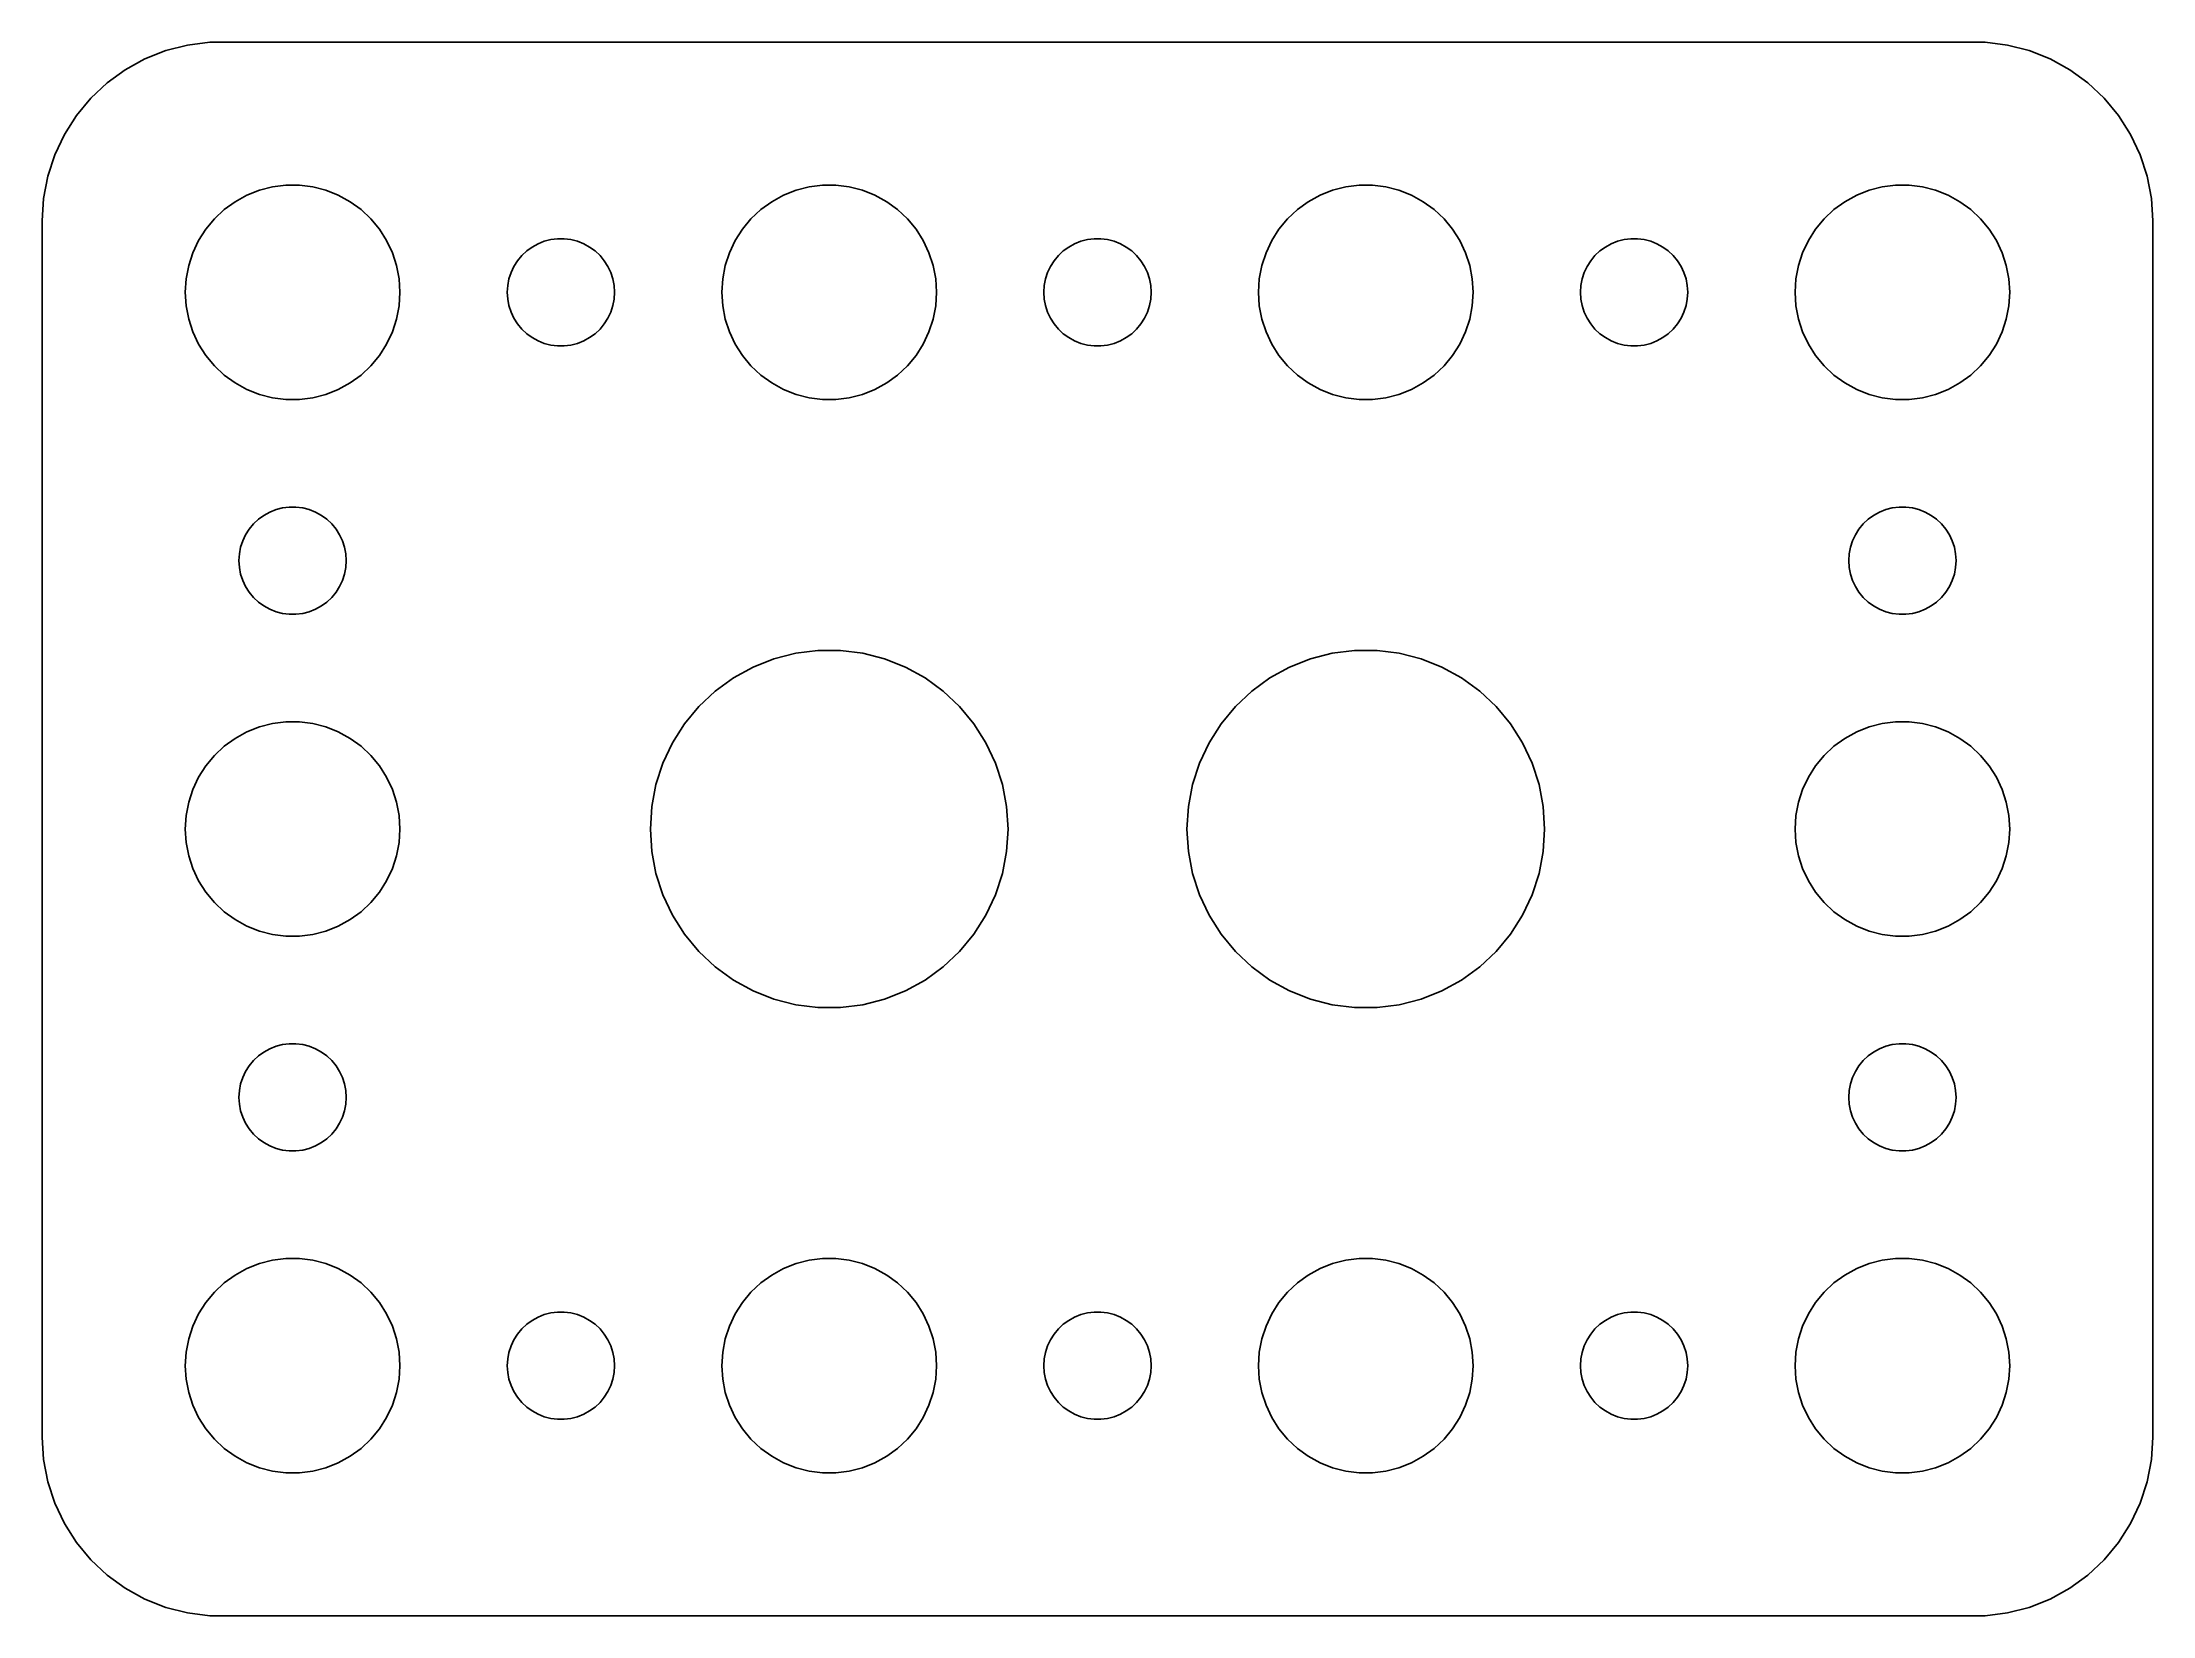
# Model space of a CAD drawing. Header units: metres. Extents: x -29.5 to 29.5, y -22 to 22.
import ezdxf

# ---------------------------------------------------------------- set-up
doc = ezdxf.new("R2010")
doc.units = ezdxf.units.M

msp = doc.modelspace()

# ---------------------------------------------------------------- linework, layer by layer
for p, q in [((-25.4369, 21.9114), (-26.0451, 21.7553)), ((-24.8139, 21.9901), (-25.4369, 21.9114)), ((24.8139, 21.9901), (-24.8139, 21.9901)), ((25.4369, 21.9114), (24.8139, 21.9901)), ((26.0451, 21.7553), (25.4369, 21.9114)), ((-26.6289, 21.5241), (-27.1791, 21.2216)), ((-26.0451, 21.7553), (-26.6289, 21.5241)), ((26.6289, 21.5241), (26.0451, 21.7553)), ((27.1791, 21.2216), (26.6289, 21.5241)), ((-27.6871, 20.8526), (-28.1448, 20.4227)), ((-27.1791, 21.2216), (-27.6871, 20.8526)), ((27.6871, 20.8526), (27.1791, 21.2216)), ((28.1448, 20.4227), (27.6871, 20.8526)), ((-28.1448, 20.4227), (-28.5451, 19.9389)), ((28.5451, 19.9389), (28.1448, 20.4227)), ((-28.5451, 19.9389), (-28.8815, 19.4088)), ((28.8815, 19.4088), (28.5451, 19.9389)), ((-28.8815, 19.4088), (-29.1489, 18.8406)), ((29.1489, 18.8406), (28.8815, 19.4088)), ((-29.1489, 18.8406), (-29.3429, 18.2434)), ((29.3429, 18.2434), (29.1489, 18.8406)), ((-29.3429, 18.2434), (-29.4606, 17.6267)), ((-24.1075, 17.533), (-23.7773, 17.7145)), ((-23.7773, 17.7145), (-23.427, 17.8532)), ((-23.427, 17.8532), (-23.0621, 17.9469)), ((-23.0621, 17.9469), (-22.6884, 17.9941)), ((-22.6884, 17.9941), (-22.3116, 17.9941)), ((-22.3116, 17.9941), (-21.9379, 17.9469)), ((-21.9379, 17.9469), (-21.5729, 17.8532)), ((-21.5729, 17.8532), (-21.2227, 17.7145)), ((-21.2227, 17.7145), (-20.8925, 17.533)), ((-9.10747, 17.533), (-8.77733, 17.7145)), ((-8.77733, 17.7145), (-8.42705, 17.8532)), ((-8.42705, 17.8532), (-8.06213, 17.9469)), ((-8.06213, 17.9469), (-7.68837, 17.9941)), ((-7.68837, 17.9941), (-7.31161, 17.9941)), ((-7.31161, 17.9941), (-6.93785, 17.9469)), ((-6.93785, 17.9469), (-6.57294, 17.8532)), ((-6.57294, 17.8532), (-6.22266, 17.7145)), ((-6.22266, 17.7145), (-5.89252, 17.533)), ((5.89252, 17.533), (6.22266, 17.7145)), ((6.22266, 17.7145), (6.57294, 17.8532)), ((6.57294, 17.8532), (6.93785, 17.9469)), ((6.93785, 17.9469), (7.31161, 17.9941)), ((7.31161, 17.9941), (7.68837, 17.9941)), ((7.68837, 17.9941), (8.06213, 17.9469)), ((8.06213, 17.9469), (8.42705, 17.8532)), ((8.42705, 17.8532), (8.77733, 17.7145)), ((8.77733, 17.7145), (9.10747, 17.533)), ((20.8925, 17.533), (21.2227, 17.7145)), ((21.2227, 17.7145), (21.5729, 17.8532)), ((21.5729, 17.8532), (21.9379, 17.9469)), ((21.9379, 17.9469), (22.3116, 17.9941)), ((22.3116, 17.9941), (22.6884, 17.9941)), ((22.6884, 17.9941), (23.0621, 17.9469)), ((23.0621, 17.9469), (23.427, 17.8532)), ((23.427, 17.8532), (23.7773, 17.7145)), ((23.7773, 17.7145), (24.1075, 17.533)), ((29.4606, 17.6267), (29.3429, 18.2434)), ((-29.4606, 17.6267), (-29.5, 17)), ((-24.6869, 17.0536), (-24.4123, 17.3115)), ((-24.4123, 17.3115), (-24.1075, 17.533)), ((-20.8925, 17.533), (-20.5877, 17.3115)), ((-20.5877, 17.3115), (-20.3131, 17.0536)), ((-9.6869, 17.0536), (-9.41226, 17.3115)), ((-9.41226, 17.3115), (-9.10747, 17.533)), ((-5.89252, 17.533), (-5.58772, 17.3115)), ((-5.58772, 17.3115), (-5.31308, 17.0536)), ((5.31308, 17.0536), (5.58772, 17.3115)), ((5.58772, 17.3115), (5.89252, 17.533)), ((9.10747, 17.533), (9.41226, 17.3115)), ((9.41226, 17.3115), (9.6869, 17.0536)), ((20.3131, 17.0536), (20.5877, 17.3115)), ((20.5877, 17.3115), (20.8925, 17.533)), ((24.1075, 17.533), (24.4123, 17.3115)), ((24.4123, 17.3115), (24.6869, 17.0536)), ((29.5, 17), (29.4606, 17.6267)), ((-29.5, 17), (-29.5, -17)), ((-25.1289, 16.4453), (-24.927, 16.7634)), ((-24.927, 16.7634), (-24.6869, 17.0536)), ((-20.3131, 17.0536), (-20.0729, 16.7634)), ((-20.0729, 16.7634), (-19.8711, 16.4453)), ((-10.1289, 16.4453), (-9.92705, 16.7634)), ((-9.92705, 16.7634), (-9.6869, 17.0536)), ((-5.31308, 17.0536), (-5.07294, 16.7634)), ((-5.07294, 16.7634), (-4.87108, 16.4453)), ((4.87108, 16.4453), (5.07294, 16.7634)), ((5.07294, 16.7634), (5.31308, 17.0536)), ((9.6869, 17.0536), (9.92705, 16.7634)), ((9.92705, 16.7634), (10.1289, 16.4453)), ((19.8711, 16.4453), (20.0729, 16.7634)), ((20.0729, 16.7634), (20.3131, 17.0536)), ((24.6869, 17.0536), (24.927, 16.7634)), ((24.927, 16.7634), (25.1289, 16.4453)), ((29.5, -17), (29.5, 17)), ((-25.4057, 15.7461), (-25.2893, 16.1044)), ((-25.2893, 16.1044), (-25.1289, 16.4453)), ((-19.8711, 16.4453), (-19.7107, 16.1044)), ((-19.7107, 16.1044), (-19.5942, 15.7461)), ((-16.2135, 15.8817), (-16.0934, 16.0268)), ((-16.0934, 16.0268), (-15.9561, 16.1558)), ((-15.9561, 16.1558), (-15.8037, 16.2665)), ((-15.8037, 16.2665), (-15.6387, 16.3572)), ((-15.6387, 16.3572), (-15.4635, 16.4266)), ((-15.4635, 16.4266), (-15.2811, 16.4734)), ((-15.2811, 16.4734), (-15.0942, 16.497)), ((-15.0942, 16.497), (-14.9058, 16.497)), ((-14.9058, 16.497), (-14.7189, 16.4734)), ((-14.7189, 16.4734), (-14.5365, 16.4266)), ((-14.5365, 16.4266), (-14.3613, 16.3572)), ((-14.3613, 16.3572), (-14.1963, 16.2665)), ((-14.1963, 16.2665), (-14.0439, 16.1558)), ((-14.0439, 16.1558), (-13.9065, 16.0268)), ((-13.9065, 16.0268), (-13.7865, 15.8817)), ((-10.4057, 15.7461), (-10.2893, 16.1044)), ((-10.2893, 16.1044), (-10.1289, 16.4453)), ((-4.87108, 16.4453), (-4.71066, 16.1044)), ((-4.71066, 16.1044), (-4.59424, 15.7461)), ((-1.21352, 15.8817), (-1.09344, 16.0268)), ((-1.09344, 16.0268), (-0.956131, 16.1558)), ((-0.956131, 16.1558), (-0.803726, 16.2665)), ((-0.803726, 16.2665), (-0.638657, 16.3572)), ((-0.638657, 16.3572), (-0.463516, 16.4266)), ((-0.463516, 16.4266), (-0.281067, 16.4734)), ((-0.281067, 16.4734), (-0.094177, 16.497)), ((-0.094177, 16.497), (0.094177, 16.497)), ((0.094177, 16.497), (0.281067, 16.4734)), ((0.281067, 16.4734), (0.463516, 16.4266)), ((0.463516, 16.4266), (0.638657, 16.3572)), ((0.638657, 16.3572), (0.803726, 16.2665)), ((0.803726, 16.2665), (0.956131, 16.1558)), ((0.956131, 16.1558), (1.09344, 16.0268)), ((1.09344, 16.0268), (1.21352, 15.8817)), ((4.59424, 15.7461), (4.71066, 16.1044)), ((4.71066, 16.1044), (4.87108, 16.4453)), ((10.1289, 16.4453), (10.2893, 16.1044)), ((10.2893, 16.1044), (10.4057, 15.7461)), ((13.7865, 15.8817), (13.9065, 16.0268)), ((13.9065, 16.0268), (14.0439, 16.1558)), ((14.0439, 16.1558), (14.1963, 16.2665)), ((14.1963, 16.2665), (14.3613, 16.3572)), ((14.3613, 16.3572), (14.5365, 16.4266)), ((14.5365, 16.4266), (14.7189, 16.4734)), ((14.7189, 16.4734), (14.9058, 16.497)), ((14.9058, 16.497), (15.0942, 16.497)), ((15.0942, 16.497), (15.2811, 16.4734)), ((15.2811, 16.4734), (15.4635, 16.4266)), ((15.4635, 16.4266), (15.6387, 16.3572)), ((15.6387, 16.3572), (15.8037, 16.2665)), ((15.8037, 16.2665), (15.9561, 16.1558)), ((15.9561, 16.1558), (16.0934, 16.0268)), ((16.0934, 16.0268), (16.2135, 15.8817)), ((19.5942, 15.7461), (19.7107, 16.1044)), ((19.7107, 16.1044), (19.8711, 16.4453)), ((25.1289, 16.4453), (25.2893, 16.1044)), ((25.2893, 16.1044), (25.4057, 15.7461)), ((-25.5, 15), (-25.4763, 15.376)), ((-25.4763, 15.376), (-25.4057, 15.7461)), ((-19.5942, 15.7461), (-19.5237, 15.376)), ((-19.5237, 15.376), (-19.5, 15)), ((-16.4882, 15.188), (-16.4529, 15.373)), ((-16.4529, 15.373), (-16.3947, 15.5522)), ((-16.3947, 15.5522), (-16.3145, 15.7226)), ((-16.3145, 15.7226), (-16.2135, 15.8817)), ((-13.7865, 15.8817), (-13.6855, 15.7226)), ((-13.6855, 15.7226), (-13.6053, 15.5522)), ((-13.6053, 15.5522), (-13.5471, 15.373)), ((-13.5471, 15.373), (-13.5118, 15.188)), ((-10.5, 15), (-10.4763, 15.376)), ((-10.4763, 15.376), (-10.4057, 15.7461)), ((-4.59424, 15.7461), (-4.52365, 15.376)), ((-4.52365, 15.376), (-4.5, 15)), ((-1.48816, 15.188), (-1.45287, 15.373)), ((-1.45287, 15.373), (-1.39465, 15.5522)), ((-1.39465, 15.5522), (-1.31445, 15.7226)), ((-1.31445, 15.7226), (-1.21352, 15.8817)), ((1.21352, 15.8817), (1.31445, 15.7226)), ((1.31445, 15.7226), (1.39465, 15.5522)), ((1.39465, 15.5522), (1.45287, 15.373)), ((1.45287, 15.373), (1.48816, 15.188)), ((4.5, 15), (4.52365, 15.376)), ((4.52365, 15.376), (4.59424, 15.7461)), ((10.4057, 15.7461), (10.4763, 15.376)), ((10.4763, 15.376), (10.5, 15)), ((13.5118, 15.188), (13.5471, 15.373)), ((13.5471, 15.373), (13.6053, 15.5522)), ((13.6053, 15.5522), (13.6855, 15.7226)), ((13.6855, 15.7226), (13.7865, 15.8817)), ((16.2135, 15.8817), (16.3145, 15.7226)), ((16.3145, 15.7226), (16.3947, 15.5522)), ((16.3947, 15.5522), (16.4529, 15.373)), ((16.4529, 15.373), (16.4882, 15.188)), ((19.5, 15), (19.5237, 15.376)), ((19.5237, 15.376), (19.5942, 15.7461)), ((25.4057, 15.7461), (25.4763, 15.376)), ((25.4763, 15.376), (25.5, 15)), ((-25.4763, 14.624), (-25.5, 15)), ((-19.5, 15), (-19.5237, 14.624)), ((-16.5, 15), (-16.4882, 15.188)), ((-16.4882, 14.812), (-16.5, 15)), ((-16.4529, 14.627), (-16.4882, 14.812)), ((-13.5118, 14.812), (-13.5471, 14.627)), ((-13.5118, 15.188), (-13.5, 15)), ((-13.5, 15), (-13.5118, 14.812)), ((-10.4763, 14.624), (-10.5, 15)), ((-4.5, 15), (-4.52365, 14.624)), ((-1.5, 15), (-1.48816, 15.188)), ((-1.48816, 14.812), (-1.5, 15)), ((-1.45287, 14.627), (-1.48816, 14.812)), ((1.48816, 14.812), (1.45287, 14.627)), ((1.48816, 15.188), (1.5, 15)), ((1.5, 15), (1.48816, 14.812)), ((4.52365, 14.624), (4.5, 15)), ((10.5, 15), (10.4763, 14.624)), ((13.5, 15), (13.5118, 15.188)), ((13.5118, 14.812), (13.5, 15)), ((13.5471, 14.627), (13.5118, 14.812)), ((16.4882, 14.812), (16.4529, 14.627)), ((16.4882, 15.188), (16.5, 15)), ((16.5, 15), (16.4882, 14.812)), ((19.5237, 14.624), (19.5, 15)), ((25.5, 15), (25.4763, 14.624)), ((-25.4057, 14.2539), (-25.4763, 14.624)), ((-25.2893, 13.8956), (-25.4057, 14.2539)), ((-19.5942, 14.2539), (-19.7107, 13.8956)), ((-19.5237, 14.624), (-19.5942, 14.2539)), ((-16.3947, 14.4478), (-16.4529, 14.627)), ((-16.3145, 14.2774), (-16.3947, 14.4478)), ((-16.2135, 14.1183), (-16.3145, 14.2774)), ((-13.6855, 14.2774), (-13.7865, 14.1183)), ((-13.6053, 14.4478), (-13.6855, 14.2774)), ((-13.5471, 14.627), (-13.6053, 14.4478)), ((-10.4057, 14.2539), (-10.4763, 14.624)), ((-10.2893, 13.8956), (-10.4057, 14.2539)), ((-4.59424, 14.2539), (-4.71066, 13.8956)), ((-4.52365, 14.624), (-4.59424, 14.2539)), ((-1.39465, 14.4478), (-1.45287, 14.627)), ((-1.31445, 14.2774), (-1.39465, 14.4478)), ((-1.21352, 14.1183), (-1.31445, 14.2774)), ((1.31445, 14.2774), (1.21352, 14.1183)), ((1.39465, 14.4478), (1.31445, 14.2774)), ((1.45287, 14.627), (1.39465, 14.4478)), ((4.59424, 14.2539), (4.52365, 14.624)), ((4.71066, 13.8956), (4.59424, 14.2539)), ((10.4057, 14.2539), (10.2893, 13.8956)), ((10.4763, 14.624), (10.4057, 14.2539)), ((13.6053, 14.4478), (13.5471, 14.627)), ((13.6855, 14.2774), (13.6053, 14.4478)), ((13.7865, 14.1183), (13.6855, 14.2774)), ((16.3145, 14.2774), (16.2135, 14.1183)), ((16.3947, 14.4478), (16.3145, 14.2774)), ((16.4529, 14.627), (16.3947, 14.4478)), ((19.5942, 14.2539), (19.5237, 14.624)), ((19.7107, 13.8956), (19.5942, 14.2539)), ((25.4057, 14.2539), (25.2893, 13.8956)), ((25.4763, 14.624), (25.4057, 14.2539)), ((-25.1289, 13.5547), (-25.2893, 13.8956)), ((-19.7107, 13.8956), (-19.8711, 13.5547)), ((-16.0934, 13.9732), (-16.2135, 14.1183)), ((-15.9561, 13.8442), (-16.0934, 13.9732)), ((-15.8037, 13.7335), (-15.9561, 13.8442)), ((-15.6387, 13.6427), (-15.8037, 13.7335)), ((-15.4635, 13.5734), (-15.6387, 13.6427)), ((-15.2811, 13.5266), (-15.4635, 13.5734)), ((-14.5365, 13.5734), (-14.7189, 13.5266)), ((-14.3613, 13.6427), (-14.5365, 13.5734)), ((-14.1963, 13.7335), (-14.3613, 13.6427)), ((-14.0439, 13.8442), (-14.1963, 13.7335)), ((-13.9065, 13.9732), (-14.0439, 13.8442)), ((-13.7865, 14.1183), (-13.9065, 13.9732)), ((-10.1289, 13.5547), (-10.2893, 13.8956)), ((-4.71066, 13.8956), (-4.87108, 13.5547)), ((-1.09344, 13.9732), (-1.21352, 14.1183)), ((-0.956131, 13.8442), (-1.09344, 13.9732)), ((-0.803726, 13.7335), (-0.956131, 13.8442)), ((-0.638657, 13.6427), (-0.803726, 13.7335)), ((-0.463516, 13.5734), (-0.638657, 13.6427)), ((-0.281067, 13.5266), (-0.463516, 13.5734)), ((0.463516, 13.5734), (0.281067, 13.5266)), ((0.638657, 13.6427), (0.463516, 13.5734)), ((0.803726, 13.7335), (0.638657, 13.6427)), ((0.956131, 13.8442), (0.803726, 13.7335)), ((1.09344, 13.9732), (0.956131, 13.8442)), ((1.21352, 14.1183), (1.09344, 13.9732)), ((4.87108, 13.5547), (4.71066, 13.8956)), ((10.2893, 13.8956), (10.1289, 13.5547)), ((13.9065, 13.9732), (13.7865, 14.1183)), ((14.0439, 13.8442), (13.9065, 13.9732)), ((14.1963, 13.7335), (14.0439, 13.8442)), ((14.3613, 13.6427), (14.1963, 13.7335)), ((14.5365, 13.5734), (14.3613, 13.6427)), ((14.7189, 13.5266), (14.5365, 13.5734)), ((15.4635, 13.5734), (15.2811, 13.5266)), ((15.6387, 13.6427), (15.4635, 13.5734)), ((15.8037, 13.7335), (15.6387, 13.6427)), ((15.9561, 13.8442), (15.8037, 13.7335)), ((16.0934, 13.9732), (15.9561, 13.8442)), ((16.2135, 14.1183), (16.0934, 13.9732)), ((19.8711, 13.5547), (19.7107, 13.8956)), ((25.2893, 13.8956), (25.1289, 13.5547)), ((-24.927, 13.2366), (-25.1289, 13.5547)), ((-24.6869, 12.9464), (-24.927, 13.2366)), ((-20.0729, 13.2366), (-20.3131, 12.9464)), ((-19.8711, 13.5547), (-20.0729, 13.2366)), ((-15.0942, 13.5029), (-15.2811, 13.5266)), ((-14.9058, 13.5029), (-15.0942, 13.5029)), ((-14.7189, 13.5266), (-14.9058, 13.5029)), ((-9.92705, 13.2366), (-10.1289, 13.5547)), ((-9.6869, 12.9464), (-9.92705, 13.2366)), ((-5.07294, 13.2366), (-5.31308, 12.9464)), ((-4.87108, 13.5547), (-5.07294, 13.2366)), ((-0.094177, 13.5029), (-0.281067, 13.5266)), ((0.094177, 13.5029), (-0.094177, 13.5029)), ((0.281067, 13.5266), (0.094177, 13.5029)), ((5.07294, 13.2366), (4.87108, 13.5547)), ((5.31308, 12.9464), (5.07294, 13.2366)), ((9.92705, 13.2366), (9.6869, 12.9464)), ((10.1289, 13.5547), (9.92705, 13.2366)), ((14.9058, 13.5029), (14.7189, 13.5266)), ((15.0942, 13.5029), (14.9058, 13.5029)), ((15.2811, 13.5266), (15.0942, 13.5029)), ((20.0729, 13.2366), (19.8711, 13.5547)), ((20.3131, 12.9464), (20.0729, 13.2366)), ((24.927, 13.2366), (24.6869, 12.9464)), ((25.1289, 13.5547), (24.927, 13.2366)), ((-24.4123, 12.6884), (-24.6869, 12.9464)), ((-24.1075, 12.467), (-24.4123, 12.6884)), ((-23.7773, 12.2855), (-24.1075, 12.467)), ((-20.8925, 12.467), (-21.2227, 12.2855)), ((-20.5877, 12.6884), (-20.8925, 12.467)), ((-20.3131, 12.9464), (-20.5877, 12.6884)), ((-9.41226, 12.6884), (-9.6869, 12.9464)), ((-9.10747, 12.467), (-9.41226, 12.6884)), ((-8.77733, 12.2855), (-9.10747, 12.467)), ((-5.89252, 12.467), (-6.22266, 12.2855)), ((-5.58772, 12.6884), (-5.89252, 12.467)), ((-5.31308, 12.9464), (-5.58772, 12.6884)), ((5.58772, 12.6884), (5.31308, 12.9464)), ((5.89252, 12.467), (5.58772, 12.6884)), ((6.22266, 12.2855), (5.89252, 12.467)), ((9.10747, 12.467), (8.77733, 12.2855)), ((9.41226, 12.6884), (9.10747, 12.467)), ((9.6869, 12.9464), (9.41226, 12.6884)), ((20.5877, 12.6884), (20.3131, 12.9464)), ((20.8925, 12.467), (20.5877, 12.6884)), ((21.2227, 12.2855), (20.8925, 12.467)), ((24.1075, 12.467), (23.7773, 12.2855)), ((24.4123, 12.6884), (24.1075, 12.467)), ((24.6869, 12.9464), (24.4123, 12.6884)), ((-23.427, 12.1468), (-23.7773, 12.2855)), ((-23.0621, 12.0531), (-23.427, 12.1468)), ((-22.6884, 12.0059), (-23.0621, 12.0531)), ((-22.3116, 12.0059), (-22.6884, 12.0059)), ((-21.9379, 12.0531), (-22.3116, 12.0059)), ((-21.5729, 12.1468), (-21.9379, 12.0531)), ((-21.2227, 12.2855), (-21.5729, 12.1468)), ((-8.42705, 12.1468), (-8.77733, 12.2855)), ((-8.06213, 12.0531), (-8.42705, 12.1468)), ((-7.68837, 12.0059), (-8.06213, 12.0531)), ((-7.31161, 12.0059), (-7.68837, 12.0059)), ((-6.93785, 12.0531), (-7.31161, 12.0059)), ((-6.57294, 12.1468), (-6.93785, 12.0531)), ((-6.22266, 12.2855), (-6.57294, 12.1468)), ((6.57294, 12.1468), (6.22266, 12.2855)), ((6.93785, 12.0531), (6.57294, 12.1468)), ((7.31161, 12.0059), (6.93785, 12.0531)), ((7.68837, 12.0059), (7.31161, 12.0059)), ((8.06213, 12.0531), (7.68837, 12.0059)), ((8.42705, 12.1468), (8.06213, 12.0531)), ((8.77733, 12.2855), (8.42705, 12.1468)), ((21.5729, 12.1468), (21.2227, 12.2855)), ((21.9379, 12.0531), (21.5729, 12.1468)), ((22.3116, 12.0059), (21.9379, 12.0531)), ((22.6884, 12.0059), (22.3116, 12.0059)), ((23.0621, 12.0531), (22.6884, 12.0059)), ((23.427, 12.1468), (23.0621, 12.0531)), ((23.7773, 12.2855), (23.427, 12.1468)), ((-23.3037, 8.76648), (-23.1387, 8.85724)), ((-23.1387, 8.85724), (-22.9635, 8.92657)), ((-22.9635, 8.92657), (-22.7811, 8.97342)), ((-22.7811, 8.97342), (-22.5942, 8.99704)), ((-22.5942, 8.99704), (-22.4058, 8.99704)), ((-22.4058, 8.99704), (-22.2189, 8.97342)), ((-22.2189, 8.97342), (-22.0365, 8.92657)), ((-22.0365, 8.92657), (-21.8613, 8.85724)), ((-21.8613, 8.85724), (-21.6963, 8.76648)), ((21.6963, 8.76648), (21.8613, 8.85724)), ((21.8613, 8.85724), (22.0365, 8.92657)), ((22.0365, 8.92657), (22.2189, 8.97342)), ((22.2189, 8.97342), (22.4058, 8.99704)), ((22.4058, 8.99704), (22.5942, 8.99704)), ((22.5942, 8.99704), (22.7811, 8.97342)), ((22.7811, 8.97342), (22.9635, 8.92657)), ((22.9635, 8.92657), (23.1387, 8.85724)), ((23.1387, 8.85724), (23.3037, 8.76648)), ((-23.8145, 8.22263), (-23.7135, 8.38167)), ((-23.7135, 8.38167), (-23.5934, 8.52681)), ((-23.5934, 8.52681), (-23.4561, 8.65576)), ((-23.4561, 8.65576), (-23.3037, 8.76648)), ((-21.6963, 8.76648), (-21.5439, 8.65576)), ((-21.5439, 8.65576), (-21.4065, 8.52681)), ((-21.4065, 8.52681), (-21.2865, 8.38167)), ((-21.2865, 8.38167), (-21.1855, 8.22263)), ((21.1855, 8.22263), (21.2865, 8.38167)), ((21.2865, 8.38167), (21.4065, 8.52681)), ((21.4065, 8.52681), (21.5439, 8.65576)), ((21.5439, 8.65576), (21.6963, 8.76648)), ((23.3037, 8.76648), (23.4561, 8.65576)), ((23.4561, 8.65576), (23.5934, 8.52681)), ((23.5934, 8.52681), (23.7135, 8.38167)), ((23.7135, 8.38167), (23.8145, 8.22263)), ((-24, 7.5), (-23.9882, 7.68799)), ((-23.9882, 7.68799), (-23.9529, 7.87303)), ((-23.9529, 7.87303), (-23.8947, 8.05219)), ((-23.8947, 8.05219), (-23.8145, 8.22263)), ((-21.1855, 8.22263), (-21.1053, 8.05219)), ((-21.1053, 8.05219), (-21.0471, 7.87303)), ((-21.0471, 7.87303), (-21.0118, 7.68799)), ((-21.0118, 7.68799), (-21, 7.5)), ((21, 7.5), (21.0118, 7.68799)), ((21.0118, 7.68799), (21.0471, 7.87303)), ((21.0471, 7.87303), (21.1053, 8.05219)), ((21.1053, 8.05219), (21.1855, 8.22263)), ((23.8145, 8.22263), (23.8947, 8.05219)), ((23.8947, 8.05219), (23.9529, 7.87303)), ((23.9529, 7.87303), (23.9882, 7.68799)), ((23.9882, 7.68799), (24, 7.5)), ((-23.9882, 7.312), (-24, 7.5)), ((-23.9529, 7.12695), (-23.9882, 7.312)), ((-23.8947, 6.9478), (-23.9529, 7.12695)), ((-21.0471, 7.12695), (-21.1053, 6.9478)), ((-21.0118, 7.312), (-21.0471, 7.12695)), ((-21, 7.5), (-21.0118, 7.312)), ((21.0118, 7.312), (21, 7.5)), ((21.0471, 7.12695), (21.0118, 7.312)), ((21.1053, 6.9478), (21.0471, 7.12695)), ((23.9529, 7.12695), (23.8947, 6.9478)), ((23.9882, 7.312), (23.9529, 7.12695)), ((24, 7.5), (23.9882, 7.312)), ((-23.8145, 6.77736), (-23.8947, 6.9478)), ((-23.7135, 6.61832), (-23.8145, 6.77736)), ((-23.5934, 6.47318), (-23.7135, 6.61832)), ((-21.2865, 6.61832), (-21.4065, 6.47318)), ((-21.1855, 6.77736), (-21.2865, 6.61832)), ((-21.1053, 6.9478), (-21.1855, 6.77736)), ((21.1855, 6.77736), (21.1053, 6.9478)), ((21.2865, 6.61832), (21.1855, 6.77736)), ((21.4065, 6.47318), (21.2865, 6.61832)), ((23.7135, 6.61832), (23.5934, 6.47318)), ((23.8145, 6.77736), (23.7135, 6.61832)), ((23.8947, 6.9478), (23.8145, 6.77736)), ((-23.4561, 6.34422), (-23.5934, 6.47318)), ((-23.3037, 6.23351), (-23.4561, 6.34422)), ((-23.1387, 6.14275), (-23.3037, 6.23351)), ((-22.9635, 6.07341), (-23.1387, 6.14275)), ((-22.7811, 6.02657), (-22.9635, 6.07341)), ((-22.5942, 6.00294), (-22.7811, 6.02657)), ((-22.4058, 6.00294), (-22.5942, 6.00294)), ((-22.2189, 6.02657), (-22.4058, 6.00294)), ((-22.0365, 6.07341), (-22.2189, 6.02657)), ((-21.8613, 6.14275), (-22.0365, 6.07341)), ((-21.6963, 6.23351), (-21.8613, 6.14275)), ((-21.5439, 6.34422), (-21.6963, 6.23351)), ((-21.4065, 6.47318), (-21.5439, 6.34422)), ((21.5439, 6.34422), (21.4065, 6.47318)), ((21.6963, 6.23351), (21.5439, 6.34422)), ((21.8613, 6.14275), (21.6963, 6.23351)), ((22.0365, 6.07341), (21.8613, 6.14275)), ((22.2189, 6.02657), (22.0365, 6.07341)), ((22.4058, 6.00294), (22.2189, 6.02657)), ((22.5942, 6.00294), (22.4058, 6.00294)), ((22.7811, 6.02657), (22.5942, 6.00294)), ((22.9635, 6.07341), (22.7811, 6.02657)), ((23.1387, 6.14275), (22.9635, 6.07341)), ((23.3037, 6.23351), (23.1387, 6.14275)), ((23.4561, 6.34422), (23.3037, 6.23351)), ((23.5934, 6.47318), (23.4561, 6.34422)), ((-9.62889, 4.52412), (-9.04507, 4.75528)), ((-9.04507, 4.75528), (-8.4369, 4.91142)), ((-8.4369, 4.91142), (-7.81395, 4.99013)), ((-7.81395, 4.99013), (-7.18604, 4.99013)), ((-7.18604, 4.99013), (-6.56308, 4.91142)), ((-6.56308, 4.91142), (-5.95491, 4.75528)), ((-5.95491, 4.75528), (-5.37109, 4.52412)), ((5.37109, 4.52412), (5.95491, 4.75528)), ((5.95491, 4.75528), (6.56308, 4.91142)), ((6.56308, 4.91142), (7.18604, 4.99013)), ((7.18604, 4.99013), (7.81395, 4.99013)), ((7.81395, 4.99013), (8.4369, 4.91142)), ((8.4369, 4.91142), (9.04507, 4.75528)), ((9.04507, 4.75528), (9.62889, 4.52412)), ((-10.6871, 3.85255), (-10.1791, 4.22163)), ((-10.1791, 4.22163), (-9.62889, 4.52412)), ((-5.37109, 4.52412), (-4.82086, 4.22163)), ((-4.82086, 4.22163), (-4.31287, 3.85255)), ((4.31287, 3.85255), (4.82086, 4.22163)), ((4.82086, 4.22163), (5.37109, 4.52412)), ((9.62889, 4.52412), (10.1791, 4.22163)), ((10.1791, 4.22163), (10.6871, 3.85255)), ((-11.1448, 3.42273), (-10.6871, 3.85255)), ((-4.31287, 3.85255), (-3.85515, 3.42273)), ((3.85515, 3.42273), (4.31287, 3.85255)), ((10.6871, 3.85255), (11.1448, 3.42273)), ((-23.0621, 2.94685), (-22.6884, 2.99408)), ((-22.6884, 2.99408), (-22.3116, 2.99408)), ((-22.3116, 2.99408), (-21.9379, 2.94685)), ((-11.5451, 2.93892), (-11.1448, 3.42273)), ((-3.85515, 3.42273), (-3.45491, 2.93892)), ((3.45491, 2.93892), (3.85515, 3.42273)), ((11.1448, 3.42273), (11.5451, 2.93892)), ((21.9379, 2.94685), (22.3116, 2.99408)), ((22.3116, 2.99408), (22.6884, 2.99408)), ((22.6884, 2.99408), (23.0621, 2.94685)), ((-24.4123, 2.31154), (-24.1075, 2.53297)), ((-24.1075, 2.53297), (-23.7773, 2.71448)), ((-23.7773, 2.71448), (-23.427, 2.85316)), ((-23.427, 2.85316), (-23.0621, 2.94685)), ((-21.9379, 2.94685), (-21.5729, 2.85316)), ((-21.5729, 2.85316), (-21.2227, 2.71448)), ((-21.2227, 2.71448), (-20.8925, 2.53297)), ((-20.8925, 2.53297), (-20.5877, 2.31154)), ((-12.1489, 1.84062), (-11.8815, 2.40877)), ((-11.8815, 2.40877), (-11.5451, 2.93892)), ((-3.45491, 2.93892), (-3.11845, 2.40877)), ((-3.11845, 2.40877), (-2.8511, 1.84062)), ((2.8511, 1.84062), (3.11845, 2.40877)), ((3.11845, 2.40877), (3.45491, 2.93892)), ((11.5451, 2.93892), (11.8815, 2.40877)), ((11.8815, 2.40877), (12.1489, 1.84062)), ((20.5877, 2.31154), (20.8925, 2.53297)), ((20.8925, 2.53297), (21.2227, 2.71448)), ((21.2227, 2.71448), (21.5729, 2.85316)), ((21.5729, 2.85316), (21.9379, 2.94685)), ((23.0621, 2.94685), (23.427, 2.85316)), ((23.427, 2.85316), (23.7773, 2.71448)), ((23.7773, 2.71448), (24.1075, 2.53297)), ((24.1075, 2.53297), (24.4123, 2.31154)), ((-24.927, 1.76335), (-24.6869, 2.05363)), ((-24.6869, 2.05363), (-24.4123, 2.31154)), ((-20.5877, 2.31154), (-20.3131, 2.05363)), ((-20.3131, 2.05363), (-20.0729, 1.76335)), ((-12.3429, 1.24344), (-12.1489, 1.84062)), ((-2.8511, 1.84062), (-2.65707, 1.24344)), ((2.65707, 1.24344), (2.8511, 1.84062)), ((12.1489, 1.84062), (12.3429, 1.24344)), ((20.0729, 1.76335), (20.3131, 2.05363)), ((20.3131, 2.05363), (20.5877, 2.31154)), ((24.4123, 2.31154), (24.6869, 2.05363)), ((24.6869, 2.05363), (24.927, 1.76335)), ((-25.2893, 1.10437), (-25.1289, 1.44525)), ((-25.1289, 1.44525), (-24.927, 1.76335)), ((-20.0729, 1.76335), (-19.8711, 1.44525)), ((-19.8711, 1.44525), (-19.7107, 1.10437)), ((-12.4606, 0.626663), (-12.3429, 1.24344)), ((-2.65707, 1.24344), (-2.53941, 0.626663)), ((2.53941, 0.626663), (2.65707, 1.24344)), ((12.3429, 1.24344), (12.4606, 0.626663)), ((19.7107, 1.10437), (19.8711, 1.44525)), ((19.8711, 1.44525), (20.0729, 1.76335)), ((24.927, 1.76335), (25.1289, 1.44525)), ((25.1289, 1.44525), (25.2893, 1.10437)), ((-25.4763, 0.375992), (-25.4057, 0.746063)), ((-25.4057, 0.746063), (-25.2893, 1.10437)), ((-19.7107, 1.10437), (-19.5942, 0.746063)), ((-19.5942, 0.746063), (-19.5237, 0.375992)), ((-12.5, 0), (-12.4606, 0.626663)), ((-2.53941, 0.626663), (-2.5, 0)), ((2.5, 0), (2.53941, 0.626663)), ((12.4606, 0.626663), (12.5, 0)), ((19.5237, 0.375992), (19.5942, 0.746063)), ((19.5942, 0.746063), (19.7107, 1.10437)), ((25.2893, 1.10437), (25.4057, 0.746063)), ((25.4057, 0.746063), (25.4763, 0.375992)), ((-25.5, 0), (-25.4763, 0.375992)), ((-25.4763, -0.375992), (-25.5, 0)), ((-19.5237, 0.375992), (-19.5, 0)), ((-19.5, 0), (-19.5237, -0.375992)), ((-12.4606, -0.626663), (-12.5, 0)), ((-2.5, 0), (-2.53941, -0.626663)), ((2.53941, -0.626663), (2.5, 0)), ((12.5, 0), (12.4606, -0.626663)), ((19.5, 0), (19.5237, 0.375992)), ((19.5237, -0.375992), (19.5, 0)), ((25.4763, 0.375992), (25.5, 0)), ((25.5, 0), (25.4763, -0.375992)), ((-25.4057, -0.746063), (-25.4763, -0.375992)), ((-19.5237, -0.375992), (-19.5942, -0.746063)), ((19.5942, -0.746063), (19.5237, -0.375992)), ((25.4763, -0.375992), (25.4057, -0.746063)), ((-25.2893, -1.10437), (-25.4057, -0.746063)), ((-25.1289, -1.44525), (-25.2893, -1.10437)), ((-19.7107, -1.10437), (-19.8711, -1.44525)), ((-19.5942, -0.746063), (-19.7107, -1.10437)), ((-12.3429, -1.24344), (-12.4606, -0.626663)), ((-2.53941, -0.626663), (-2.65707, -1.24344)), ((2.65707, -1.24344), (2.53941, -0.626663)), ((12.4606, -0.626663), (12.3429, -1.24344)), ((19.7107, -1.10437), (19.5942, -0.746063)), ((19.8711, -1.44525), (19.7107, -1.10437)), ((25.2893, -1.10437), (25.1289, -1.44525)), ((25.4057, -0.746063), (25.2893, -1.10437)), ((-24.927, -1.76335), (-25.1289, -1.44525)), ((-24.6869, -2.05363), (-24.927, -1.76335)), ((-20.0729, -1.76335), (-20.3131, -2.05363)), ((-19.8711, -1.44525), (-20.0729, -1.76335)), ((-12.1489, -1.84062), (-12.3429, -1.24344)), ((-2.65707, -1.24344), (-2.8511, -1.84062)), ((2.8511, -1.84062), (2.65707, -1.24344)), ((12.3429, -1.24344), (12.1489, -1.84062)), ((20.0729, -1.76335), (19.8711, -1.44525)), ((20.3131, -2.05363), (20.0729, -1.76335)), ((24.927, -1.76335), (24.6869, -2.05363)), ((25.1289, -1.44525), (24.927, -1.76335)), ((-24.4123, -2.31154), (-24.6869, -2.05363)), ((-24.1075, -2.53297), (-24.4123, -2.31154)), ((-20.5877, -2.31154), (-20.8925, -2.53297)), ((-20.3131, -2.05363), (-20.5877, -2.31154)), ((-11.8815, -2.40877), (-12.1489, -1.84062)), ((-2.8511, -1.84062), (-3.11845, -2.40877)), ((3.11845, -2.40877), (2.8511, -1.84062)), ((12.1489, -1.84062), (11.8815, -2.40877)), ((20.5877, -2.31154), (20.3131, -2.05363)), ((20.8925, -2.53297), (20.5877, -2.31154)), ((24.4123, -2.31154), (24.1075, -2.53297)), ((24.6869, -2.05363), (24.4123, -2.31154)), ((-23.7773, -2.71448), (-24.1075, -2.53297)), ((-23.427, -2.85316), (-23.7773, -2.71448)), ((-23.0621, -2.94685), (-23.427, -2.85316)), ((-22.6884, -2.99408), (-23.0621, -2.94685)), ((-21.9379, -2.94685), (-22.3116, -2.99408)), ((-21.5729, -2.85316), (-21.9379, -2.94685)), ((-21.2227, -2.71448), (-21.5729, -2.85316)), ((-20.8925, -2.53297), (-21.2227, -2.71448)), ((-11.5451, -2.93892), (-11.8815, -2.40877)), ((-11.1448, -3.42273), (-11.5451, -2.93892)), ((-3.45491, -2.93892), (-3.85515, -3.42273)), ((-3.11845, -2.40877), (-3.45491, -2.93892)), ((3.45491, -2.93892), (3.11845, -2.40877)), ((3.85515, -3.42273), (3.45491, -2.93892)), ((11.5451, -2.93892), (11.1448, -3.42273)), ((11.8815, -2.40877), (11.5451, -2.93892)), ((21.2227, -2.71448), (20.8925, -2.53297)), ((21.5729, -2.85316), (21.2227, -2.71448)), ((21.9379, -2.94685), (21.5729, -2.85316)), ((22.3116, -2.99408), (21.9379, -2.94685)), ((23.0621, -2.94685), (22.6884, -2.99408)), ((23.427, -2.85316), (23.0621, -2.94685)), ((23.7773, -2.71448), (23.427, -2.85316)), ((24.1075, -2.53297), (23.7773, -2.71448)), ((-22.3116, -2.99408), (-22.6884, -2.99408)), ((-10.6871, -3.85255), (-11.1448, -3.42273)), ((-3.85515, -3.42273), (-4.31287, -3.85255)), ((4.31287, -3.85255), (3.85515, -3.42273)), ((11.1448, -3.42273), (10.6871, -3.85255)), ((22.6884, -2.99408), (22.3116, -2.99408)), ((-10.1791, -4.22163), (-10.6871, -3.85255)), ((-4.31287, -3.85255), (-4.82086, -4.22163)), ((4.82086, -4.22163), (4.31287, -3.85255)), ((10.6871, -3.85255), (10.1791, -4.22163)), ((-9.62889, -4.52412), (-10.1791, -4.22163)), ((-9.04507, -4.75528), (-9.62889, -4.52412)), ((-5.37109, -4.52412), (-5.95491, -4.75528)), ((-4.82086, -4.22163), (-5.37109, -4.52412)), ((5.37109, -4.52412), (4.82086, -4.22163)), ((5.95491, -4.75528), (5.37109, -4.52412)), ((9.62889, -4.52412), (9.04507, -4.75528)), ((10.1791, -4.22163), (9.62889, -4.52412)), ((-8.4369, -4.91142), (-9.04507, -4.75528)), ((-7.81395, -4.99013), (-8.4369, -4.91142)), ((-7.18604, -4.99013), (-7.81395, -4.99013)), ((-6.56308, -4.91142), (-7.18604, -4.99013)), ((-5.95491, -4.75528), (-6.56308, -4.91142)), ((6.56308, -4.91142), (5.95491, -4.75528)), ((7.18604, -4.99013), (6.56308, -4.91142)), ((7.81395, -4.99013), (7.18604, -4.99013)), ((8.4369, -4.91142), (7.81395, -4.99013)), ((9.04507, -4.75528), (8.4369, -4.91142)), ((-23.7135, -6.61832), (-23.5934, -6.47318)), ((-23.5934, -6.47318), (-23.4561, -6.34422)), ((-23.4561, -6.34422), (-23.3037, -6.23351)), ((-23.3037, -6.23351), (-23.1387, -6.14275)), ((-23.1387, -6.14275), (-22.9635, -6.07341)), ((-22.9635, -6.07341), (-22.7811, -6.02657)), ((-22.7811, -6.02657), (-22.5942, -6.00294)), ((-22.5942, -6.00294), (-22.4058, -6.00294)), ((-22.4058, -6.00294), (-22.2189, -6.02657)), ((-22.2189, -6.02657), (-22.0365, -6.07341)), ((-22.0365, -6.07341), (-21.8613, -6.14275)), ((-21.8613, -6.14275), (-21.6963, -6.23351)), ((-21.6963, -6.23351), (-21.5439, -6.34422)), ((-21.5439, -6.34422), (-21.4065, -6.47318)), ((-21.4065, -6.47318), (-21.2865, -6.61832)), ((21.2865, -6.61832), (21.4065, -6.47318)), ((21.4065, -6.47318), (21.5439, -6.34422)), ((21.5439, -6.34422), (21.6963, -6.23351)), ((21.6963, -6.23351), (21.8613, -6.14275)), ((21.8613, -6.14275), (22.0365, -6.07341)), ((22.0365, -6.07341), (22.2189, -6.02657)), ((22.2189, -6.02657), (22.4058, -6.00294)), ((22.4058, -6.00294), (22.5942, -6.00294)), ((22.5942, -6.00294), (22.7811, -6.02657)), ((22.7811, -6.02657), (22.9635, -6.07341)), ((22.9635, -6.07341), (23.1387, -6.14275)), ((23.1387, -6.14275), (23.3037, -6.23351)), ((23.3037, -6.23351), (23.4561, -6.34422)), ((23.4561, -6.34422), (23.5934, -6.47318)), ((23.5934, -6.47318), (23.7135, -6.61832)), ((-23.9529, -7.12695), (-23.8947, -6.9478)), ((-23.8947, -6.9478), (-23.8145, -6.77736)), ((-23.8145, -6.77736), (-23.7135, -6.61832)), ((-21.2865, -6.61832), (-21.1855, -6.77736)), ((-21.1855, -6.77736), (-21.1053, -6.9478)), ((-21.1053, -6.9478), (-21.0471, -7.12695)), ((21.0471, -7.12695), (21.1053, -6.9478)), ((21.1053, -6.9478), (21.1855, -6.77736)), ((21.1855, -6.77736), (21.2865, -6.61832)), ((23.7135, -6.61832), (23.8145, -6.77736)), ((23.8145, -6.77736), (23.8947, -6.9478)), ((23.8947, -6.9478), (23.9529, -7.12695)), ((-24, -7.5), (-23.9882, -7.312)), ((-23.9882, -7.68799), (-24, -7.5)), ((-23.9882, -7.312), (-23.9529, -7.12695)), ((-21.0471, -7.12695), (-21.0118, -7.312)), ((-21.0118, -7.312), (-21, -7.5)), ((-21, -7.5), (-21.0118, -7.68799)), ((21, -7.5), (21.0118, -7.312)), ((21.0118, -7.68799), (21, -7.5)), ((21.0118, -7.312), (21.0471, -7.12695)), ((23.9529, -7.12695), (23.9882, -7.312)), ((23.9882, -7.312), (24, -7.5)), ((24, -7.5), (23.9882, -7.68799)), ((-23.9529, -7.87303), (-23.9882, -7.68799)), ((-23.8947, -8.05219), (-23.9529, -7.87303)), ((-23.8145, -8.22263), (-23.8947, -8.05219)), ((-23.7135, -8.38167), (-23.8145, -8.22263)), ((-21.1855, -8.22263), (-21.2865, -8.38167)), ((-21.1053, -8.05219), (-21.1855, -8.22263)), ((-21.0471, -7.87303), (-21.1053, -8.05219)), ((-21.0118, -7.68799), (-21.0471, -7.87303)), ((21.0471, -7.87303), (21.0118, -7.68799)), ((21.1053, -8.05219), (21.0471, -7.87303)), ((21.1855, -8.22263), (21.1053, -8.05219)), ((21.2865, -8.38167), (21.1855, -8.22263)), ((23.8145, -8.22263), (23.7135, -8.38167)), ((23.8947, -8.05219), (23.8145, -8.22263)), ((23.9529, -7.87303), (23.8947, -8.05219)), ((23.9882, -7.68799), (23.9529, -7.87303)), ((-23.5934, -8.52681), (-23.7135, -8.38167)), ((-23.4561, -8.65576), (-23.5934, -8.52681)), ((-23.3037, -8.76648), (-23.4561, -8.65576)), ((-23.1387, -8.85724), (-23.3037, -8.76648)), ((-21.6963, -8.76648), (-21.8613, -8.85724)), ((-21.5439, -8.65576), (-21.6963, -8.76648)), ((-21.4065, -8.52681), (-21.5439, -8.65576)), ((-21.2865, -8.38167), (-21.4065, -8.52681)), ((21.4065, -8.52681), (21.2865, -8.38167)), ((21.5439, -8.65576), (21.4065, -8.52681)), ((21.6963, -8.76648), (21.5439, -8.65576)), ((21.8613, -8.85724), (21.6963, -8.76648)), ((23.3037, -8.76648), (23.1387, -8.85724)), ((23.4561, -8.65576), (23.3037, -8.76648)), ((23.5934, -8.52681), (23.4561, -8.65576)), ((23.7135, -8.38167), (23.5934, -8.52681)), ((-22.9635, -8.92657), (-23.1387, -8.85724)), ((-22.7811, -8.97342), (-22.9635, -8.92657)), ((-22.5942, -8.99704), (-22.7811, -8.97342)), ((-22.4058, -8.99704), (-22.5942, -8.99704)), ((-22.2189, -8.97342), (-22.4058, -8.99704)), ((-22.0365, -8.92657), (-22.2189, -8.97342)), ((-21.8613, -8.85724), (-22.0365, -8.92657)), ((22.0365, -8.92657), (21.8613, -8.85724)), ((22.2189, -8.97342), (22.0365, -8.92657)), ((22.4058, -8.99704), (22.2189, -8.97342)), ((22.5942, -8.99704), (22.4058, -8.99704)), ((22.7811, -8.97342), (22.5942, -8.99704)), ((22.9635, -8.92657), (22.7811, -8.97342)), ((23.1387, -8.85724), (22.9635, -8.92657)), ((-24.1075, -12.467), (-23.7773, -12.2855)), ((-23.7773, -12.2855), (-23.427, -12.1468)), ((-23.427, -12.1468), (-23.0621, -12.0531)), ((-23.0621, -12.0531), (-22.6884, -12.0059)), ((-22.6884, -12.0059), (-22.3116, -12.0059)), ((-22.3116, -12.0059), (-21.9379, -12.0531)), ((-21.9379, -12.0531), (-21.5729, -12.1468)), ((-21.5729, -12.1468), (-21.2227, -12.2855)), ((-21.2227, -12.2855), (-20.8925, -12.467)), ((-9.10747, -12.467), (-8.77733, -12.2855)), ((-8.77733, -12.2855), (-8.42705, -12.1468)), ((-8.42705, -12.1468), (-8.06213, -12.0531)), ((-8.06213, -12.0531), (-7.68837, -12.0059)), ((-7.68837, -12.0059), (-7.31161, -12.0059)), ((-7.31161, -12.0059), (-6.93785, -12.0531)), ((-6.93785, -12.0531), (-6.57294, -12.1468)), ((-6.57294, -12.1468), (-6.22266, -12.2855)), ((-6.22266, -12.2855), (-5.89252, -12.467)), ((5.89252, -12.467), (6.22266, -12.2855)), ((6.22266, -12.2855), (6.57294, -12.1468)), ((6.57294, -12.1468), (6.93785, -12.0531)), ((6.93785, -12.0531), (7.31161, -12.0059)), ((7.31161, -12.0059), (7.68837, -12.0059)), ((7.68837, -12.0059), (8.06213, -12.0531)), ((8.06213, -12.0531), (8.42705, -12.1468)), ((8.42705, -12.1468), (8.77733, -12.2855)), ((8.77733, -12.2855), (9.10747, -12.467)), ((20.8925, -12.467), (21.2227, -12.2855)), ((21.2227, -12.2855), (21.5729, -12.1468)), ((21.5729, -12.1468), (21.9379, -12.0531)), ((21.9379, -12.0531), (22.3116, -12.0059)), ((22.3116, -12.0059), (22.6884, -12.0059)), ((22.6884, -12.0059), (23.0621, -12.0531)), ((23.0621, -12.0531), (23.427, -12.1468)), ((23.427, -12.1468), (23.7773, -12.2855)), ((23.7773, -12.2855), (24.1075, -12.467)), ((-24.927, -13.2366), (-24.6869, -12.9464)), ((-24.6869, -12.9464), (-24.4123, -12.6884)), ((-24.4123, -12.6884), (-24.1075, -12.467)), ((-20.8925, -12.467), (-20.5877, -12.6884)), ((-20.5877, -12.6884), (-20.3131, -12.9464)), ((-20.3131, -12.9464), (-20.0729, -13.2366)), ((-9.92705, -13.2366), (-9.6869, -12.9464)), ((-9.6869, -12.9464), (-9.41226, -12.6884)), ((-9.41226, -12.6884), (-9.10747, -12.467)), ((-5.89252, -12.467), (-5.58772, -12.6884)), ((-5.58772, -12.6884), (-5.31308, -12.9464)), ((-5.31308, -12.9464), (-5.07294, -13.2366)), ((5.07294, -13.2366), (5.31308, -12.9464)), ((5.31308, -12.9464), (5.58772, -12.6884)), ((5.58772, -12.6884), (5.89252, -12.467)), ((9.10747, -12.467), (9.41226, -12.6884)), ((9.41226, -12.6884), (9.6869, -12.9464)), ((9.6869, -12.9464), (9.92705, -13.2366)), ((20.0729, -13.2366), (20.3131, -12.9464)), ((20.3131, -12.9464), (20.5877, -12.6884)), ((20.5877, -12.6884), (20.8925, -12.467)), ((24.1075, -12.467), (24.4123, -12.6884)), ((24.4123, -12.6884), (24.6869, -12.9464)), ((24.6869, -12.9464), (24.927, -13.2366)), ((-25.2893, -13.8956), (-25.1289, -13.5547)), ((-25.1289, -13.5547), (-24.927, -13.2366)), ((-20.0729, -13.2366), (-19.8711, -13.5547)), ((-19.8711, -13.5547), (-19.7107, -13.8956)), ((-15.4635, -13.5734), (-15.2811, -13.5266)), ((-15.2811, -13.5266), (-15.0942, -13.5029)), ((-15.0942, -13.5029), (-14.9058, -13.5029)), ((-14.9058, -13.5029), (-14.7189, -13.5266)), ((-14.7189, -13.5266), (-14.5365, -13.5734)), ((-10.2893, -13.8956), (-10.1289, -13.5547)), ((-10.1289, -13.5547), (-9.92705, -13.2366)), ((-5.07294, -13.2366), (-4.87108, -13.5547)), ((-4.87108, -13.5547), (-4.71066, -13.8956)), ((-0.463516, -13.5734), (-0.281067, -13.5266)), ((-0.281067, -13.5266), (-0.094177, -13.5029)), ((-0.094177, -13.5029), (0.094177, -13.5029)), ((0.094177, -13.5029), (0.281067, -13.5266)), ((0.281067, -13.5266), (0.463516, -13.5734)), ((4.71066, -13.8956), (4.87108, -13.5547)), ((4.87108, -13.5547), (5.07294, -13.2366)), ((9.92705, -13.2366), (10.1289, -13.5547)), ((10.1289, -13.5547), (10.2893, -13.8956)), ((14.5365, -13.5734), (14.7189, -13.5266)), ((14.7189, -13.5266), (14.9058, -13.5029)), ((14.9058, -13.5029), (15.0942, -13.5029)), ((15.0942, -13.5029), (15.2811, -13.5266)), ((15.2811, -13.5266), (15.4635, -13.5734)), ((19.7107, -13.8956), (19.8711, -13.5547)), ((19.8711, -13.5547), (20.0729, -13.2366)), ((24.927, -13.2366), (25.1289, -13.5547)), ((25.1289, -13.5547), (25.2893, -13.8956)), ((-25.4057, -14.2539), (-25.2893, -13.8956)), ((-19.7107, -13.8956), (-19.5942, -14.2539)), ((-16.3145, -14.2774), (-16.2135, -14.1183)), ((-16.2135, -14.1183), (-16.0934, -13.9732)), ((-16.0934, -13.9732), (-15.9561, -13.8442)), ((-15.9561, -13.8442), (-15.8037, -13.7335)), ((-15.8037, -13.7335), (-15.6387, -13.6427)), ((-15.6387, -13.6427), (-15.4635, -13.5734)), ((-14.5365, -13.5734), (-14.3613, -13.6427)), ((-14.3613, -13.6427), (-14.1963, -13.7335)), ((-14.1963, -13.7335), (-14.0439, -13.8442)), ((-14.0439, -13.8442), (-13.9065, -13.9732)), ((-13.9065, -13.9732), (-13.7865, -14.1183)), ((-13.7865, -14.1183), (-13.6855, -14.2774)), ((-10.4057, -14.2539), (-10.2893, -13.8956)), ((-4.71066, -13.8956), (-4.59424, -14.2539)), ((-1.31445, -14.2774), (-1.21352, -14.1183)), ((-1.21352, -14.1183), (-1.09344, -13.9732)), ((-1.09344, -13.9732), (-0.956131, -13.8442)), ((-0.956131, -13.8442), (-0.803726, -13.7335)), ((-0.803726, -13.7335), (-0.638657, -13.6427)), ((-0.638657, -13.6427), (-0.463516, -13.5734)), ((0.463516, -13.5734), (0.638657, -13.6427)), ((0.638657, -13.6427), (0.803726, -13.7335)), ((0.803726, -13.7335), (0.956131, -13.8442)), ((0.956131, -13.8442), (1.09344, -13.9732)), ((1.09344, -13.9732), (1.21352, -14.1183)), ((1.21352, -14.1183), (1.31445, -14.2774)), ((4.59424, -14.2539), (4.71066, -13.8956)), ((10.2893, -13.8956), (10.4057, -14.2539)), ((13.6855, -14.2774), (13.7865, -14.1183)), ((13.7865, -14.1183), (13.9065, -13.9732)), ((13.9065, -13.9732), (14.0439, -13.8442)), ((14.0439, -13.8442), (14.1963, -13.7335)), ((14.1963, -13.7335), (14.3613, -13.6427)), ((14.3613, -13.6427), (14.5365, -13.5734)), ((15.4635, -13.5734), (15.6387, -13.6427)), ((15.6387, -13.6427), (15.8037, -13.7335)), ((15.8037, -13.7335), (15.9561, -13.8442)), ((15.9561, -13.8442), (16.0934, -13.9732)), ((16.0934, -13.9732), (16.2135, -14.1183)), ((16.2135, -14.1183), (16.3145, -14.2774)), ((19.5942, -14.2539), (19.7107, -13.8956)), ((25.2893, -13.8956), (25.4057, -14.2539)), ((-25.5, -15), (-25.4763, -14.624)), ((-25.4763, -14.624), (-25.4057, -14.2539)), ((-19.5942, -14.2539), (-19.5237, -14.624)), ((-19.5237, -14.624), (-19.5, -15)), ((-16.4882, -14.812), (-16.4529, -14.627)), ((-16.4529, -14.627), (-16.3947, -14.4478)), ((-16.3947, -14.4478), (-16.3145, -14.2774)), ((-13.6855, -14.2774), (-13.6053, -14.4478)), ((-13.6053, -14.4478), (-13.5471, -14.627)), ((-13.5471, -14.627), (-13.5118, -14.812)), ((-10.5, -15), (-10.4763, -14.624)), ((-10.4763, -14.624), (-10.4057, -14.2539)), ((-4.59424, -14.2539), (-4.52365, -14.624)), ((-4.52365, -14.624), (-4.5, -15)), ((-1.48816, -14.812), (-1.45287, -14.627)), ((-1.45287, -14.627), (-1.39465, -14.4478)), ((-1.39465, -14.4478), (-1.31445, -14.2774)), ((1.31445, -14.2774), (1.39465, -14.4478)), ((1.39465, -14.4478), (1.45287, -14.627)), ((1.45287, -14.627), (1.48816, -14.812)), ((4.5, -15), (4.52365, -14.624)), ((4.52365, -14.624), (4.59424, -14.2539)), ((10.4057, -14.2539), (10.4763, -14.624)), ((10.4763, -14.624), (10.5, -15)), ((13.5118, -14.812), (13.5471, -14.627)), ((13.5471, -14.627), (13.6053, -14.4478)), ((13.6053, -14.4478), (13.6855, -14.2774)), ((16.3145, -14.2774), (16.3947, -14.4478)), ((16.3947, -14.4478), (16.4529, -14.627)), ((16.4529, -14.627), (16.4882, -14.812)), ((19.5, -15), (19.5237, -14.624)), ((19.5237, -14.624), (19.5942, -14.2539)), ((25.4057, -14.2539), (25.4763, -14.624)), ((25.4763, -14.624), (25.5, -15)), ((-25.4763, -15.376), (-25.5, -15)), ((-19.5, -15), (-19.5237, -15.376)), ((-16.5, -15), (-16.4882, -14.812)), ((-16.4882, -15.188), (-16.5, -15)), ((-16.4529, -15.373), (-16.4882, -15.188)), ((-13.5118, -15.188), (-13.5471, -15.373)), ((-13.5118, -14.812), (-13.5, -15)), ((-13.5, -15), (-13.5118, -15.188)), ((-10.4763, -15.376), (-10.5, -15)), ((-4.5, -15), (-4.52365, -15.376)), ((-1.5, -15), (-1.48816, -14.812)), ((-1.48816, -15.188), (-1.5, -15)), ((-1.45287, -15.373), (-1.48816, -15.188)), ((1.48816, -15.188), (1.45287, -15.373)), ((1.48816, -14.812), (1.5, -15)), ((1.5, -15), (1.48816, -15.188)), ((4.52365, -15.376), (4.5, -15)), ((10.5, -15), (10.4763, -15.376)), ((13.5, -15), (13.5118, -14.812)), ((13.5118, -15.188), (13.5, -15)), ((13.5471, -15.373), (13.5118, -15.188)), ((16.4882, -15.188), (16.4529, -15.373)), ((16.4882, -14.812), (16.5, -15)), ((16.5, -15), (16.4882, -15.188)), ((19.5237, -15.376), (19.5, -15)), ((25.5, -15), (25.4763, -15.376)), ((-25.4057, -15.7461), (-25.4763, -15.376)), ((-25.2893, -16.1044), (-25.4057, -15.7461)), ((-19.5942, -15.7461), (-19.7107, -16.1044)), ((-19.5237, -15.376), (-19.5942, -15.7461)), ((-16.3947, -15.5522), (-16.4529, -15.373)), ((-16.3145, -15.7226), (-16.3947, -15.5522)), ((-16.2135, -15.8817), (-16.3145, -15.7226)), ((-16.0934, -16.0268), (-16.2135, -15.8817)), ((-13.7865, -15.8817), (-13.9065, -16.0268)), ((-13.6855, -15.7226), (-13.7865, -15.8817)), ((-13.6053, -15.5522), (-13.6855, -15.7226)), ((-13.5471, -15.373), (-13.6053, -15.5522)), ((-10.4057, -15.7461), (-10.4763, -15.376)), ((-10.2893, -16.1044), (-10.4057, -15.7461)), ((-4.59424, -15.7461), (-4.71066, -16.1044)), ((-4.52365, -15.376), (-4.59424, -15.7461)), ((-1.39465, -15.5522), (-1.45287, -15.373)), ((-1.31445, -15.7226), (-1.39465, -15.5522)), ((-1.21352, -15.8817), (-1.31445, -15.7226)), ((-1.09344, -16.0268), (-1.21352, -15.8817)), ((1.21352, -15.8817), (1.09344, -16.0268)), ((1.31445, -15.7226), (1.21352, -15.8817)), ((1.39465, -15.5522), (1.31445, -15.7226)), ((1.45287, -15.373), (1.39465, -15.5522)), ((4.59424, -15.7461), (4.52365, -15.376)), ((4.71066, -16.1044), (4.59424, -15.7461)), ((10.4057, -15.7461), (10.2893, -16.1044)), ((10.4763, -15.376), (10.4057, -15.7461)), ((13.6053, -15.5522), (13.5471, -15.373)), ((13.6855, -15.7226), (13.6053, -15.5522)), ((13.7865, -15.8817), (13.6855, -15.7226)), ((13.9065, -16.0268), (13.7865, -15.8817)), ((16.2135, -15.8817), (16.0934, -16.0268)), ((16.3145, -15.7226), (16.2135, -15.8817)), ((16.3947, -15.5522), (16.3145, -15.7226)), ((16.4529, -15.373), (16.3947, -15.5522)), ((19.5942, -15.7461), (19.5237, -15.376)), ((19.7107, -16.1044), (19.5942, -15.7461)), ((25.4057, -15.7461), (25.2893, -16.1044)), ((25.4763, -15.376), (25.4057, -15.7461)), ((-25.1289, -16.4453), (-25.2893, -16.1044)), ((-24.927, -16.7634), (-25.1289, -16.4453)), ((-19.8711, -16.4453), (-20.0729, -16.7634)), ((-19.7107, -16.1044), (-19.8711, -16.4453)), ((-15.9561, -16.1558), (-16.0934, -16.0268)), ((-15.8037, -16.2665), (-15.9561, -16.1558)), ((-15.6387, -16.3572), (-15.8037, -16.2665)), ((-15.4635, -16.4266), (-15.6387, -16.3572)), ((-15.2811, -16.4734), (-15.4635, -16.4266)), ((-15.0942, -16.497), (-15.2811, -16.4734)), ((-14.9058, -16.497), (-15.0942, -16.497)), ((-14.7189, -16.4734), (-14.9058, -16.497)), ((-14.5365, -16.4266), (-14.7189, -16.4734)), ((-14.3613, -16.3572), (-14.5365, -16.4266)), ((-14.1963, -16.2665), (-14.3613, -16.3572)), ((-14.0439, -16.1558), (-14.1963, -16.2665)), ((-13.9065, -16.0268), (-14.0439, -16.1558)), ((-10.1289, -16.4453), (-10.2893, -16.1044)), ((-9.92705, -16.7634), (-10.1289, -16.4453)), ((-4.87108, -16.4453), (-5.07294, -16.7634)), ((-4.71066, -16.1044), (-4.87108, -16.4453)), ((-0.956131, -16.1558), (-1.09344, -16.0268)), ((-0.803726, -16.2665), (-0.956131, -16.1558)), ((-0.638657, -16.3572), (-0.803726, -16.2665)), ((-0.463516, -16.4266), (-0.638657, -16.3572)), ((-0.281067, -16.4734), (-0.463516, -16.4266)), ((-0.094177, -16.497), (-0.281067, -16.4734)), ((0.094177, -16.497), (-0.094177, -16.497)), ((0.281067, -16.4734), (0.094177, -16.497)), ((0.463516, -16.4266), (0.281067, -16.4734)), ((0.638657, -16.3572), (0.463516, -16.4266)), ((0.803726, -16.2665), (0.638657, -16.3572)), ((0.956131, -16.1558), (0.803726, -16.2665)), ((1.09344, -16.0268), (0.956131, -16.1558)), ((4.87108, -16.4453), (4.71066, -16.1044)), ((5.07294, -16.7634), (4.87108, -16.4453)), ((10.1289, -16.4453), (9.92705, -16.7634)), ((10.2893, -16.1044), (10.1289, -16.4453)), ((14.0439, -16.1558), (13.9065, -16.0268)), ((14.1963, -16.2665), (14.0439, -16.1558)), ((14.3613, -16.3572), (14.1963, -16.2665)), ((14.5365, -16.4266), (14.3613, -16.3572)), ((14.7189, -16.4734), (14.5365, -16.4266)), ((14.9058, -16.497), (14.7189, -16.4734)), ((15.0942, -16.497), (14.9058, -16.497)), ((15.2811, -16.4734), (15.0942, -16.497)), ((15.4635, -16.4266), (15.2811, -16.4734)), ((15.6387, -16.3572), (15.4635, -16.4266)), ((15.8037, -16.2665), (15.6387, -16.3572)), ((15.9561, -16.1558), (15.8037, -16.2665)), ((16.0934, -16.0268), (15.9561, -16.1558)), ((19.8711, -16.4453), (19.7107, -16.1044)), ((20.0729, -16.7634), (19.8711, -16.4453)), ((25.1289, -16.4453), (24.927, -16.7634)), ((25.2893, -16.1044), (25.1289, -16.4453)), ((-29.5, -17), (-29.4606, -17.6267)), ((-24.6869, -17.0536), (-24.927, -16.7634)), ((-24.4123, -17.3115), (-24.6869, -17.0536)), ((-20.3131, -17.0536), (-20.5877, -17.3115)), ((-20.0729, -16.7634), (-20.3131, -17.0536)), ((-9.6869, -17.0536), (-9.92705, -16.7634)), ((-9.41226, -17.3115), (-9.6869, -17.0536)), ((-5.31308, -17.0536), (-5.58772, -17.3115)), ((-5.07294, -16.7634), (-5.31308, -17.0536)), ((5.31308, -17.0536), (5.07294, -16.7634)), ((5.58772, -17.3115), (5.31308, -17.0536)), ((9.6869, -17.0536), (9.41226, -17.3115)), ((9.92705, -16.7634), (9.6869, -17.0536)), ((20.3131, -17.0536), (20.0729, -16.7634)), ((20.5877, -17.3115), (20.3131, -17.0536)), ((24.6869, -17.0536), (24.4123, -17.3115)), ((24.927, -16.7634), (24.6869, -17.0536)), ((29.4606, -17.6267), (29.5, -17)), ((-29.4606, -17.6267), (-29.3429, -18.2434)), ((-24.1075, -17.533), (-24.4123, -17.3115)), ((-23.7773, -17.7145), (-24.1075, -17.533)), ((-20.8925, -17.533), (-21.2227, -17.7145)), ((-20.5877, -17.3115), (-20.8925, -17.533)), ((-9.10747, -17.533), (-9.41226, -17.3115)), ((-8.77733, -17.7145), (-9.10747, -17.533)), ((-5.89252, -17.533), (-6.22266, -17.7145)), ((-5.58772, -17.3115), (-5.89252, -17.533)), ((5.89252, -17.533), (5.58772, -17.3115)), ((6.22266, -17.7145), (5.89252, -17.533)), ((9.10747, -17.533), (8.77733, -17.7145)), ((9.41226, -17.3115), (9.10747, -17.533)), ((20.8925, -17.533), (20.5877, -17.3115)), ((21.2227, -17.7145), (20.8925, -17.533)), ((24.1075, -17.533), (23.7773, -17.7145)), ((24.4123, -17.3115), (24.1075, -17.533)), ((29.3429, -18.2434), (29.4606, -17.6267)), ((-29.3429, -18.2434), (-29.1489, -18.8406)), ((-23.427, -17.8532), (-23.7773, -17.7145)), ((-23.0621, -17.9469), (-23.427, -17.8532)), ((-22.6884, -17.9941), (-23.0621, -17.9469)), ((-22.3116, -17.9941), (-22.6884, -17.9941)), ((-21.9379, -17.9469), (-22.3116, -17.9941)), ((-21.5729, -17.8532), (-21.9379, -17.9469)), ((-21.2227, -17.7145), (-21.5729, -17.8532)), ((-8.42705, -17.8532), (-8.77733, -17.7145)), ((-8.06213, -17.9469), (-8.42705, -17.8532)), ((-7.68837, -17.9941), (-8.06213, -17.9469)), ((-7.31161, -17.9941), (-7.68837, -17.9941)), ((-6.93785, -17.9469), (-7.31161, -17.9941)), ((-6.57294, -17.8532), (-6.93785, -17.9469)), ((-6.22266, -17.7145), (-6.57294, -17.8532)), ((6.57294, -17.8532), (6.22266, -17.7145)), ((6.93785, -17.9469), (6.57294, -17.8532)), ((7.31161, -17.9941), (6.93785, -17.9469)), ((7.68837, -17.9941), (7.31161, -17.9941)), ((8.06213, -17.9469), (7.68837, -17.9941)), ((8.42705, -17.8532), (8.06213, -17.9469)), ((8.77733, -17.7145), (8.42705, -17.8532)), ((21.5729, -17.8532), (21.2227, -17.7145)), ((21.9379, -17.9469), (21.5729, -17.8532)), ((22.3116, -17.9941), (21.9379, -17.9469)), ((22.6884, -17.9941), (22.3116, -17.9941)), ((23.0621, -17.9469), (22.6884, -17.9941)), ((23.427, -17.8532), (23.0621, -17.9469)), ((23.7773, -17.7145), (23.427, -17.8532)), ((29.1489, -18.8406), (29.3429, -18.2434)), ((-29.1489, -18.8406), (-28.8815, -19.4088)), ((28.8815, -19.4088), (29.1489, -18.8406)), ((-28.8815, -19.4088), (-28.5451, -19.9389)), ((28.5451, -19.9389), (28.8815, -19.4088)), ((-28.5451, -19.9389), (-28.1448, -20.4227)), ((28.1448, -20.4227), (28.5451, -19.9389)), ((-28.1448, -20.4227), (-27.6871, -20.8526)), ((27.6871, -20.8526), (28.1448, -20.4227)), ((-27.6871, -20.8526), (-27.1791, -21.2216)), ((-27.1791, -21.2216), (-26.6289, -21.5241)), ((26.6289, -21.5241), (27.1791, -21.2216)), ((27.1791, -21.2216), (27.6871, -20.8526)), ((-26.6289, -21.5241), (-26.0451, -21.7553)), ((-26.0451, -21.7553), (-25.4369, -21.9114)), ((25.4369, -21.9114), (26.0451, -21.7553)), ((26.0451, -21.7553), (26.6289, -21.5241)), ((-25.4369, -21.9114), (-24.8139, -21.9901)), ((-24.8139, -21.9901), (24.8139, -21.9901)), ((24.8139, -21.9901), (25.4369, -21.9114))]:
    msp.add_line(p, q)

doc.saveas('drawing.dxf')
